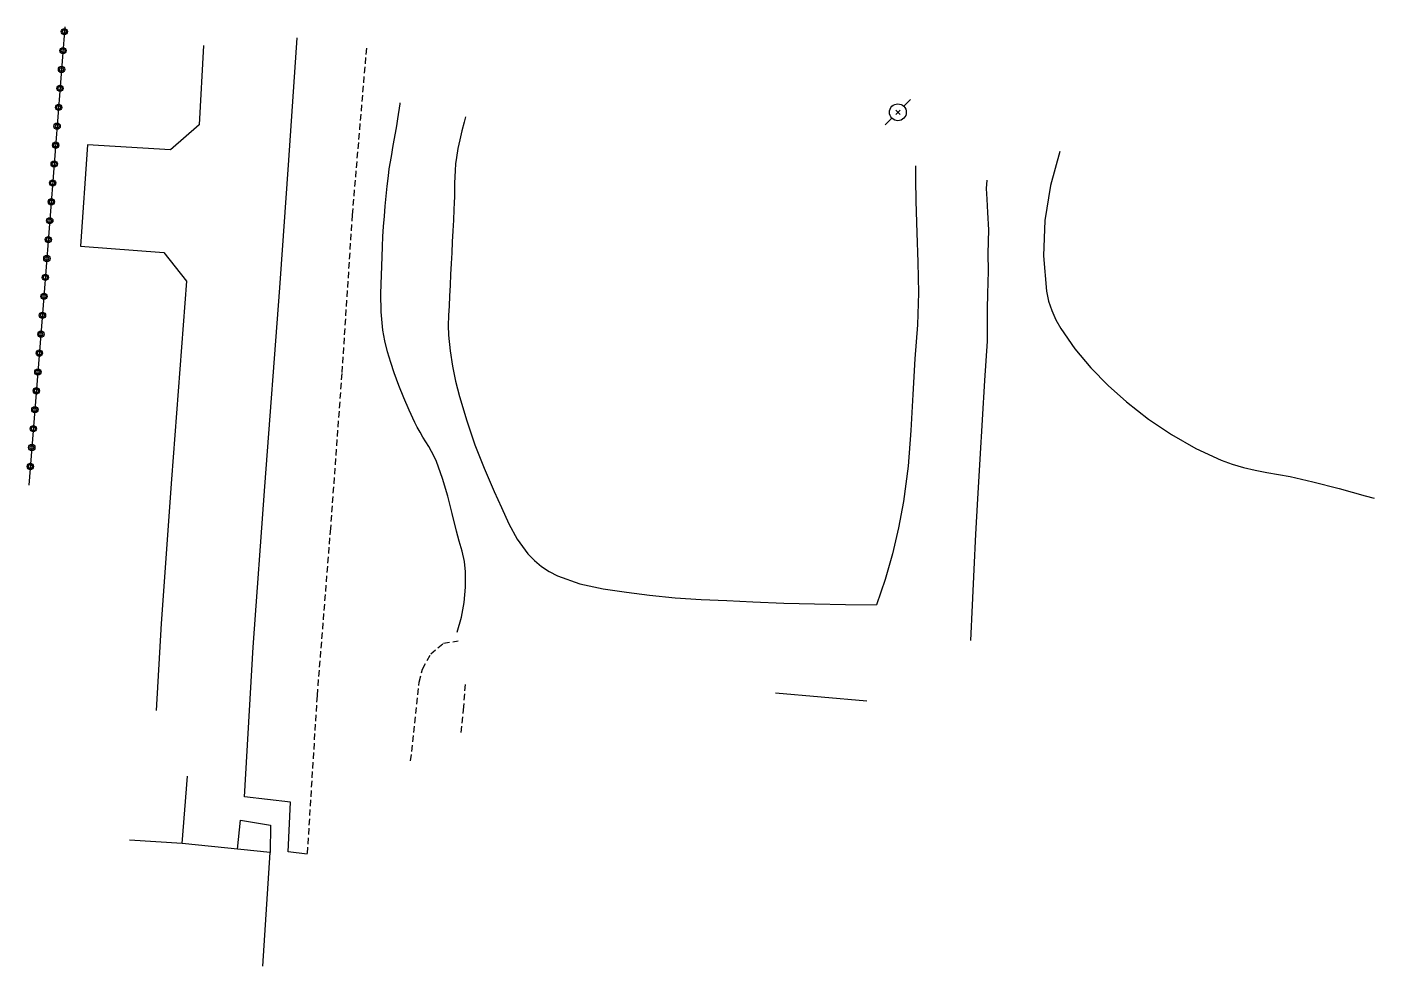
# Model space of a CAD drawing. Header units: millimetres. Extents: x 146000 to 147000, y 128274 to 129000.
# Drawn here: x 146205 to 146311.6, y 128274.5 to 128348.8 of the extents above; entities that cross this region are included whole.
import ezdxf

# ---------------------------------------------------------------- set-up
doc = ezdxf.new("R2010")
doc.units = ezdxf.units.MM
doc.linetypes.add('DASHED', pattern=[0.75, 0.5, -0.25])
doc.layers.get('0').update_dxf_attribs({"linetype": 'CONTINUOUS'})
for name, color, linetype in [('W0017', 7, 'CONTINUOUS'), ('W0071', 7, 'CONTINUOUS'), ('W0101', 7, 'CONTINUOUS'), ('W0104', 1, 'CONTINUOUS'), ('W0112', 1, 'DASHED'), ('W0240', 7, 'CONTINUOUS'), ('W0323', 7, 'CONTINUOUS'), ('W0473', 7, 'CONTINUOUS')]:
    doc.layers.add(name, color=color, linetype=linetype)

# ---------------------------------------------------------------- blocks, each defined once
blk = doc.blocks.new('T473')
for p, q in [((-0.166667, 0.166667), (0.166667, -0.166667)), ((-0.166667, -0.166667), (0.166667, 0.166667)), ((0.500001, 0.500001), (1.000002, 1.000002)), ((-1.000002, -1.000002), (-0.500001, -0.500001))]:
    blk.add_line(p, q)
blk.add_ellipse((0, 0), major_axis=(0.471405, 0.471405), ratio=1, start_param=5.4977871438, end_param=11.780972451)
blk = doc.blocks.new('t323o')
at = {"color": 0, "linetype": 'Continuous'}
for radius in [0.25, 0.15]:
    blk.add_circle((0, 0), radius, dxfattribs=at)

msp = doc.modelspace()

# ---------------------------------------------------------------- linework, layer by layer
at = {"layer": 'W0017'}
for points in [[(146227.14, 128283.33), (146225.64, 128283.52), (146225.83, 128287.46), (146222.18, 128287.87), (146222.87, 128299.73), (146223.8, 128312.43), (146224.97, 128328.15), (146225.69, 128338.23), (146226.36, 128347.93)], [(146218.93, 128347.3), (146218.6, 128341.03), (146216.33, 128339.06), (146209.75, 128339.45), (146209.21, 128331.44), (146215.81, 128330.94), (146217.6, 128328.66), (146216.4, 128313.02), (146215.58, 128301.58), (146215.19, 128294.72)]]:
    msp.add_lwpolyline(points, dxfattribs=at)
at = {"layer": 'W0071'}
for points in [[(146239.02, 128300.91), (146239.35, 128302.08), (146239.56, 128303.26), (146239.68, 128304.46), (146239.68, 128305.67), (146239.59, 128306.5), (146239.41, 128307.31), (146239.18, 128308.11), (146238.97, 128308.9), (146238.62, 128310.28), (146238.27, 128311.67), (146237.86, 128313.05), (146237.37, 128314.4), (146237.18, 128314.8), (146236.98, 128315.2), (146236.76, 128315.58), (146236.53, 128315.96), (146236.3, 128316.34), (146236.07, 128316.72), (146235.85, 128317.11), (146235.65, 128317.5), (146235.2, 128318.46), (146234.78, 128319.43), (146234.39, 128320.42), (146234.03, 128321.41), (146233.75, 128322.24), (146233.5, 128323.08), (146233.28, 128323.94), (146233.13, 128324.8), (146233, 128326.25), (146232.97, 128327.7), (146233.01, 128329.15), (146233.07, 128330.6), (146233.1, 128331.4), (146233.14, 128332.2), (146233.19, 128333), (146233.25, 128333.8), (146233.31, 128334.6), (146233.39, 128335.39), (146233.48, 128336.19), (146233.57, 128336.99), (146233.64, 128337.55), (146233.73, 128338.12), (146233.83, 128338.69), (146233.93, 128339.25), (146234.03, 128339.82), (146234.13, 128340.38), (146234.23, 128340.95), (146234.32, 128341.51), (146234.49, 128342.69), (146234.5, 128342.78)], [(146239.68, 128341.68), (146239.57, 128341.24), (146239.39, 128340.55), (146239.22, 128339.86), (146239.07, 128339.16), (146238.95, 128338.46), (146238.89, 128337.95), (146238.85, 128337.43), (146238.83, 128336.92), (146238.81, 128336.41), (146238.8, 128335.89), (146238.79, 128335.38), (146238.78, 128334.87), (146238.76, 128334.35), (146238.71, 128333.5), (146238.67, 128332.64), (146238.62, 128331.78), (146238.58, 128330.92), (146238.53, 128330.06), (146238.49, 128329.21), (146238.45, 128328.35), (146238.41, 128327.49), (146238.37, 128326.72), (146238.32, 128325.95), (146238.29, 128325.17), (146238.32, 128324.4), (146238.45, 128323.17), (146238.64, 128321.95), (146238.89, 128320.75), (146239.2, 128319.55), (146239.77, 128317.63), (146240.42, 128315.73), (146241.16, 128313.87), (146241.95, 128312.02), (146242.51, 128310.76), (146243.09, 128309.48), (146243.77, 128308.25), (146244.6, 128307.11), (146245.12, 128306.58), (146245.69, 128306.11), (146246.3, 128305.71), (146246.96, 128305.37), (146248.72, 128304.74), (146250.56, 128304.34), (146252.4, 128304.08), (146254.23, 128303.84), (146256.26, 128303.61), (146258.31, 128303.48), (146260.35, 128303.4), (146262.4, 128303.31), (146264.85, 128303.21), (146267.3, 128303.14), (146269.75, 128303.09), (146272.2, 128303.06)], [(146275.27, 128337.79), (146275.28, 128336.71), (146275.32, 128335.01), (146275.38, 128332.49), (146275.48, 128330.17), (146275.53, 128327.76), (146275.45, 128325.21), (146275.24, 128322.53), (146275.07, 128319.71), (146274.92, 128316.87), (146274.71, 128314.04), (146274.33, 128311.23), (146273.93, 128309.16), (146273.45, 128307.1), (146272.87, 128305.06), (146272.2, 128303.06)], [(146279.66, 128300.25), (146279.79, 128303.05), (146279.93, 128305.85), (146280.07, 128308.66), (146280.22, 128311.46), (146280.4, 128314.58), (146280.59, 128317.69), (146280.78, 128320.81), (146280.98, 128323.92), (146280.99, 128325.29), (146280.99, 128326.48), (146281.02, 128327.67), (146281.07, 128329.46), (146281.04, 128330.85), (146281.09, 128332.73), (146281.02, 128334.09), (146280.96, 128335.16), (146280.9, 128336), (146280.95, 128336.66)], [(146271.43, 128295.45), (146264.2, 128296.07)]]:
    msp.add_lwpolyline(points, dxfattribs=at)
at = {"layer": 'W0101'}
for points in [[(146217.24, 128284.18), (146217.68, 128289.52)], [(146217.24, 128284.18), (146213.09, 128284.46)]]:
    msp.add_lwpolyline(points, dxfattribs=at)
at = {"layer": 'W0104'}
for points in [[(146221.62, 128283.74), (146221.86, 128286.03), (146224.25, 128285.63), (146224.21, 128283.48)], [(146223.62, 128274.49), (146224.21, 128283.48), (146217.24, 128284.18)]]:
    msp.add_lwpolyline(points, dxfattribs=at)
at = {"layer": 'W0112'}
for points in [[(146231.83, 128347.11), (146230.7, 128333.91), (146229.88, 128321.37), (146228.98, 128309.11), (146227.92, 128295.87), (146227.14, 128283.33)], [(146235.33, 128290.73), (146236.01, 128296.96), (146236.28, 128297.99), (146236.92, 128299.18), (146237.92, 128300.03), (146239.08, 128300.22)], [(146239.33, 128292.97), (146239.52, 128294.77), (146239.66, 128296.76)]]:
    msp.add_lwpolyline(points, dxfattribs=at)
at = {"layer": 'W0240'}
msp.add_lwpolyline([(146286.71, 128338.93), (146285.96, 128336.24), (146285.53, 128333.47), (146285.42, 128330.67), (146285.64, 128327.88), (146285.8, 128327.1), (146286.06, 128326.34), (146286.39, 128325.62), (146286.78, 128324.93), (146287.89, 128323.31), (146289.15, 128321.81), (146290.52, 128320.41), (146291.98, 128319.12), (146293.72, 128317.76), (146295.54, 128316.53), (146297.46, 128315.44), (146299.46, 128314.52), (146300.34, 128314.19), (146301.25, 128313.93), (146302.16, 128313.71), (146303.08, 128313.53), (146304, 128313.37), (146304.92, 128313.21), (146305.84, 128313.02), (146306.74, 128312.8), (146308.81, 128312.26), (146310.88, 128311.7), (146311.57, 128311.5)], dxfattribs=at)
at = {"layer": 'W0323'}
msp.add_lwpolyline([(146207.96, 128348.78), (146206.3, 128327.43), (146205.11, 128312.52)], dxfattribs=at)

# ---------------------------------------------------------------- block references
for p, rotation in [((146207.93, 128348.41), 265.5632775593215), ((146207.82, 128346.91), 265.5632775593215), ((146207.7, 128345.42), 265.5632775593215), ((146207.58, 128343.92), 265.5632775593215), ((146207.47, 128342.42), 265.5632775593215), ((146207.35, 128340.93), 265.5632775593215), ((146207.24, 128339.43), 265.5632775593215), ((146207.12, 128337.94), 265.5632775593215), ((146207, 128336.44), 265.5632775593215), ((146206.89, 128334.95), 265.5632775593215), ((146206.77, 128333.45), 265.5632775593215), ((146206.65, 128331.96), 265.5632775593215), ((146206.54, 128330.46), 265.5632775593215), ((146206.42, 128328.97), 265.5632775593215), ((146206.31, 128327.47), 265.5632775593215), ((146206.19, 128325.97), 265.4386261097696), ((146206.07, 128324.48), 265.4386261097696), ((146205.95, 128322.98), 265.4386261097696), ((146205.83, 128321.49), 265.4386261097696), ((146205.71, 128319.99), 265.4386261097696), ((146205.59, 128318.5), 265.4386261097696), ((146205.47, 128317), 265.4386261097696), ((146205.35, 128315.51), 265.4386261097696), ((146205.23, 128314.01), 265.4386261097696)]:
    msp.add_blockref('t323o', p, dxfattribs=dict(at, rotation=rotation))
at = {"layer": 'W0473'}
msp.add_blockref('T473', (146273.89, 128342.03), dxfattribs=at)

doc.saveas('drawing.dxf')
